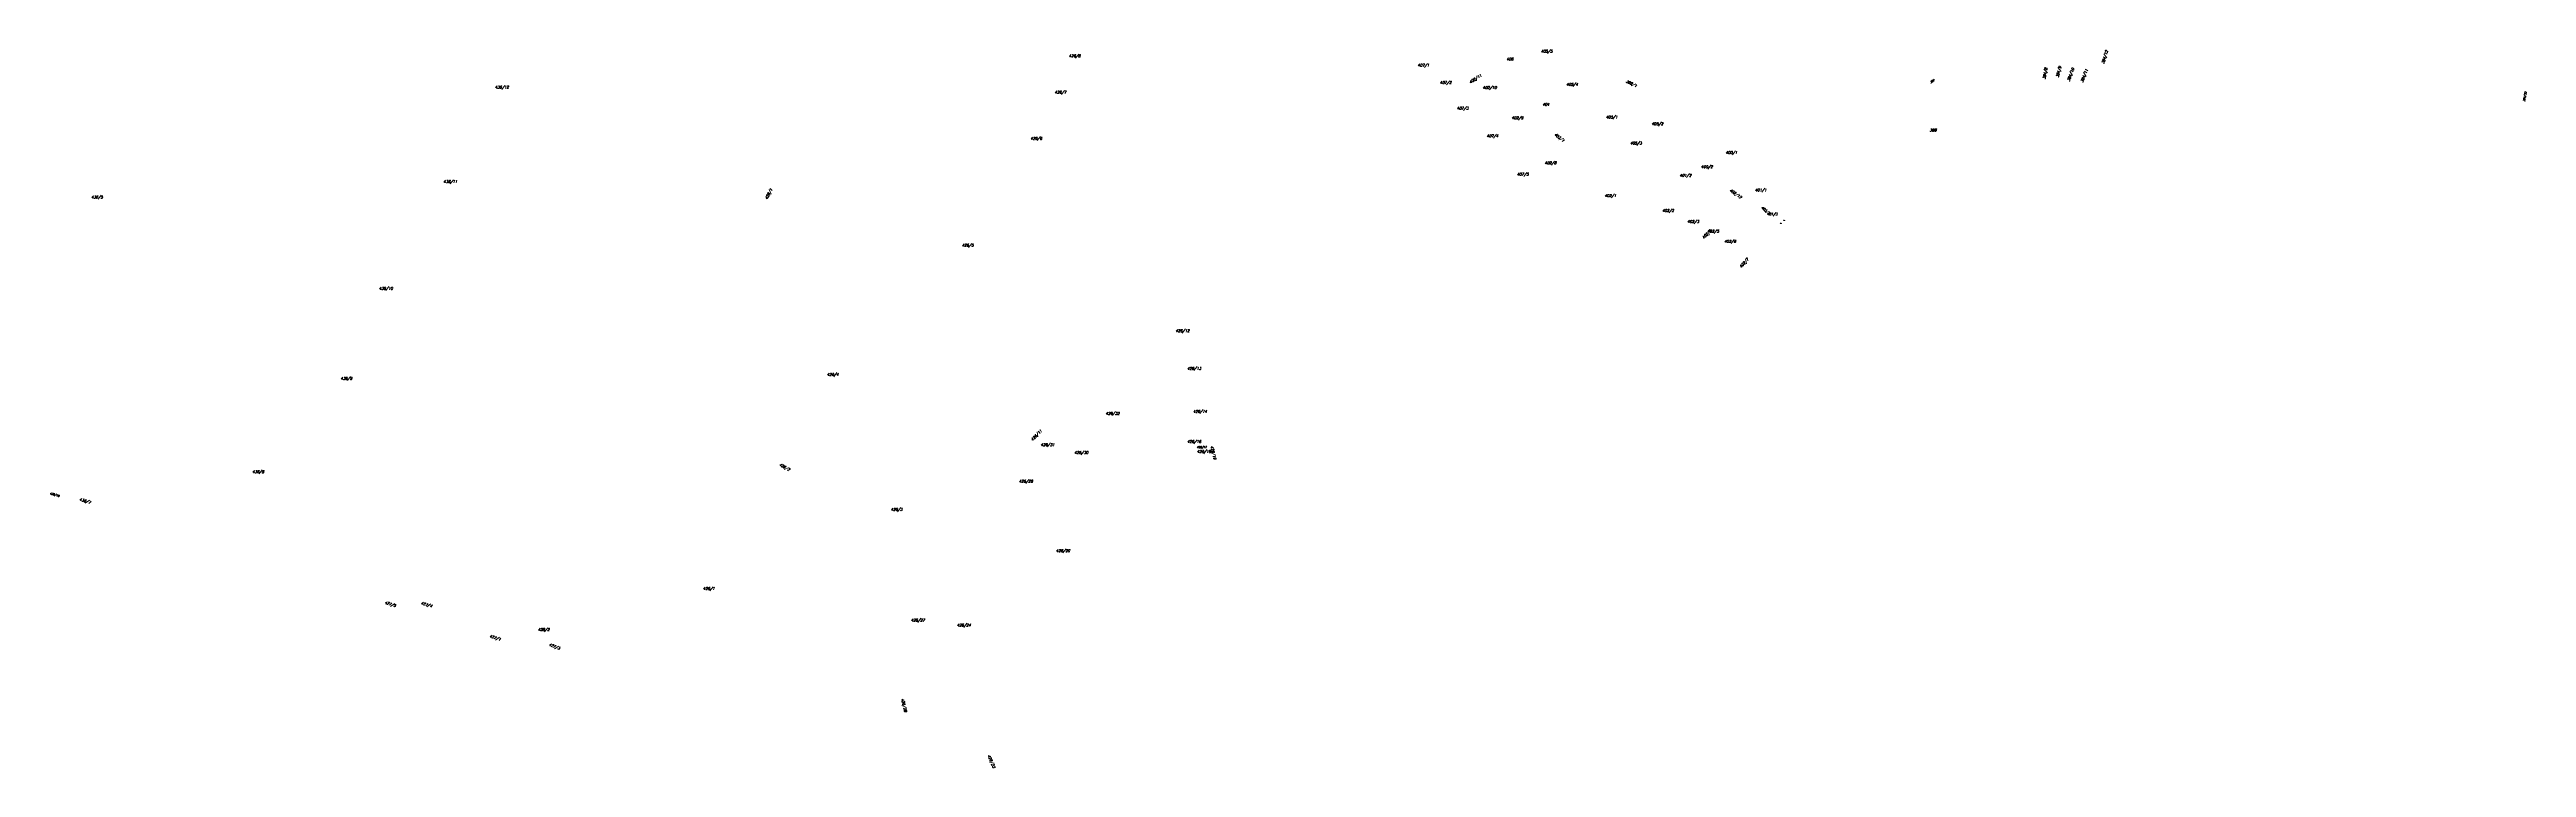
# Model space of a CAD drawing. Header units: millimetres. Extents: x -626413 to -622762, y -1174800 to -1172001.
# Drawn here: x -625857 to -624268, y -1174800 to -1174340 of the extents above; entities that cross this region are included whole.
import ezdxf
from ezdxf.enums import TextEntityAlignment as Align

# ---------------------------------------------------------------- set-up
doc = ezdxf.new("R2010")
doc.units = ezdxf.units.MM
doc.layers.add('Dobrinsko_parcelní čísla', color=7, linetype='Continuous', lineweight=0)
doc.styles.add('Style-ITALICS', font='ITALICS.shx')

msp = doc.modelspace()

# ---------------------------------------------------------------- texts
at = {"layer": 'Dobrinsko_parcelní čísla', "color": 7, "linetype": 'Continuous', "lineweight": 0, "style": 'Style-ITALICS'}
for s, height, p in [('405/5', 1.7, (-624892.6, -1174341.8)), ('426/8', 1.7, (-625195.4, -1174344.8)), ('407/1', 1.7, (-624971.6, -1174350.7)), ('406', 1.7, (-624917.7, -1174346.8)), ('436/12', 1.7, (-625562.1, -1174364.8)), ('426/7', 1.7, (-625204.5, -1174368.1)), ('407/2', 1.7, (-624957.4, -1174361.9)), ('402/10', 1.7, (-624928.4, -1174365.1)), ('405/4', 1.7, (-624876.2, -1174363)), ('407/3', 1.7, (-624946.5, -1174378.3)), ('402/9', 1.7, (-624911.3, -1174384.5)), ('404', 1.7, (-624894.6, -1174375.9)), ('405/1', 1.7, (-624850.8, -1174384)), ('405/2', 1.7, (-624821.5, -1174388.3)), ('426/6', 1.7, (-625220, -1174397.7)), ('407/4', 1.7, (-624927.3, -1174396.1)), ('405/3', 1.7, (-624835.3, -1174400.7)), ('400/1', 1.7, (-624774.1, -1174406.8)), ('398', 1.7, (-624646.2, -1174392.3)), ('407/5', 1.7, (-624907.9, -1174420.7)), ('402/8', 1.7, (-624890.1, -1174413.4)), ('401/2', 1.7, (-624803.5, -1174421.4)), ('400/2', 1.7, (-624789.8, -1174415.9)), ('436/5', 1.7, (-625822.5, -1174435.3)), ('436/11', 1.7, (-625595.1, -1174425.4)), ('402/1', 1.7, (-624851.7, -1174434.4)), ('401/1', 1.7, (-624755.2, -1174430.8)), ('402/2', 1.7, (-624814.7, -1174444)), ('402/3', 1.7, (-624798.6, -1174451)), ('401/3', 1.5, (-624748.3, -1174446.1)), ('403/2', 0.2, (-624745.6, -1174451.4)), ('401/3', 0.2, (-624743.5, -1174449.5)), ('426/5', 1.7, (-625264, -1174466.2)), ('402/5', 1.7, (-624785.8, -1174457.2)), ('402/6', 1.7, (-624774.9, -1174463.7)), ('436/10', 1.7, (-625636.5, -1174493.9)), ('426/12', 1.7, (-625125.5, -1174521.1)), ('426/4', 1.7, (-625350.5, -1174549.1)), ('426/13', 1.7, (-625118, -1174545.2)), ('436/9', 1.7, (-625662.5, -1174551.6)), ('426/32', 1.7, (-625170.3, -1174574.1)), ('426/14', 1.7, (-625114.2, -1174572.8)), ('426/31', 1.7, (-625212, -1174594.2)), ('426/16', 1.7, (-625118, -1174592.1)), ('426/17', 1.2, (-625114.4, -1174595.5)), ('436/8', 1.7, (-625719.1, -1174611.5)), ('426/30', 1.7, (-625190.4, -1174599.2)), ('426/18', 1.7, (-625111.7, -1174598.5)), ('426/29', 1.7, (-625225.9, -1174617.6)), ('426/3', 1.7, (-625309.6, -1174635.7)), ('426/20', 1.7, (-625202.1, -1174662.2)), ('426/1', 1.7, (-625430, -1174686.4)), ('426/27', 1.7, (-625295.2, -1174706.7)), ('428/2', 1.7, (-625536, -1174712.8)), ('426/24', 1.7, (-625265.7, -1174709.9))]:
    msp.add_text(s, height=height, dxfattribs=at).set_placement(p, align=Align.RIGHT)
for s, height, rotation, p in [('384/12', 1.7, 73, (-624536.2, -1174340.7)), ('402/11', 1.7, 33, (-624937.8, -1174356.9)), ('384/8', 1.7, 80, (-624575.1, -1174351.7)), ('384/9', 1.7, 75, (-624566.1, -1174350.8)), ('384/10', 1.7, 69, (-624557.8, -1174352.1)), ('384/11', 1.7, 68, (-624549, -1174352.8)), ('399/1', 1.7, 334, (-624839, -1174364)), ('397', 1.2, 31, (-624647.3, -1174359.9)), ('394/33', 1.2, 80, (-624267.7, -1174367.1)), ('403/1', 1.7, 321, (-624885.8, -1174399.2)), ('428/1', 1.7, 61, (-625392.8, -1174429.7)), ('402/12', 1.7, 324, (-624772, -1174435.6)), ('403/2', 1.5, 319, (-624753.8, -1174445.7)), ('402/4', 1.7, 44, (-624790.3, -1174456.3)), ('402/7', 1.7, 47, (-624766.5, -1174474.6)), ('426/11', 1.7, 45, (-625219.8, -1174584.7)), ('426/19', 1.7, 283, (-625109.9, -1174602.9)), ('426/2', 1.7, 330, (-625382.4, -1174610.2)), ('436/79', 1.2, 343, (-625850.6, -1174626.8)), ('436/7', 1.7, 343, (-625830.6, -1174631.2)), ('427/5', 1.7, 343, (-625634.8, -1174697.4)), ('427/4', 1.7, 344, (-625611.5, -1174697.7)), ('427/1', 1.7, 341, (-625567.6, -1174719.1)), ('428/2', 0.2, 357, (-625541.2, -1174712.5)), ('427/3', 1.7, 339, (-625529.6, -1174724.8)), ('426/28', 1.7, 283, (-625308.3, -1174764.9)), ('426/23', 1.7, 293, (-625251.5, -1174800.8))]:
    msp.add_text(s, height=height, rotation=rotation, dxfattribs=at).set_placement(p, align=Align.RIGHT)

doc.saveas('drawing.dxf')
